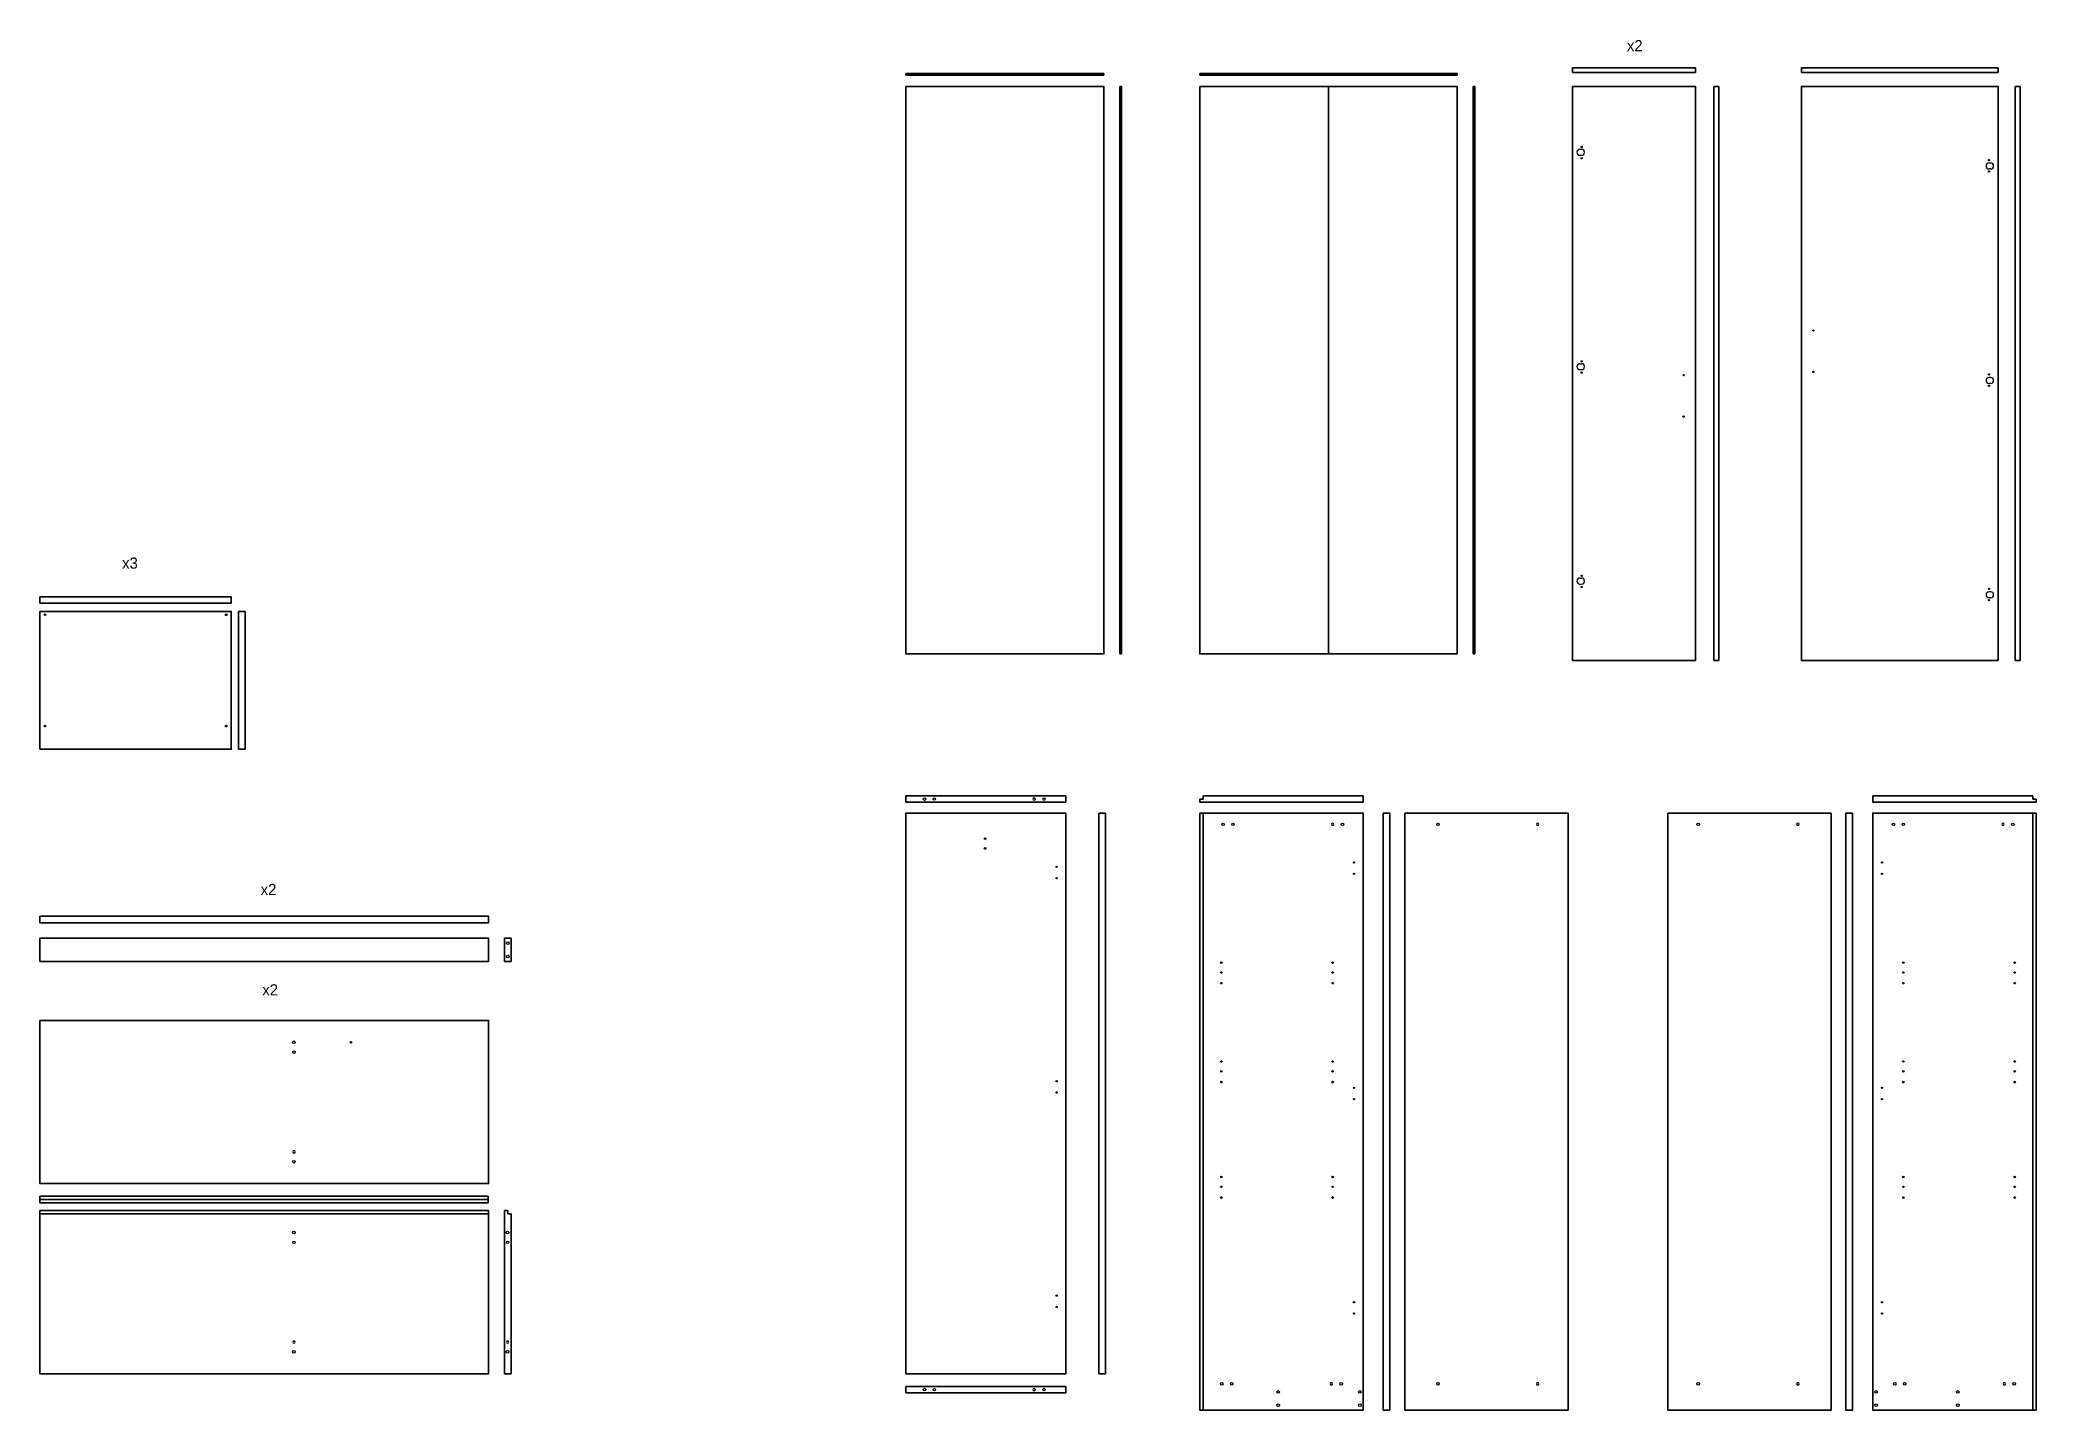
# Model space of a CAD drawing. Header units: inches. Extents: x 3204 to 4944, y -219 to 336.
# Drawn here: x 4339 to 4944, y -79 to 336 of the extents above; entities that cross this region are included whole.
import ezdxf

# ---------------------------------------------------------------- set-up
doc = ezdxf.new("R2010")
doc.units = ezdxf.units.IN
doc.header["$MEASUREMENT"] = 0
for name, color, linetype, lineweight in [('A-WALL-FULL-EXTR', 7, 'Continuous', 35), ('Arredi', 3, 'Continuous', 30), ('quota', 4, 'Continuous', 5)]:
    doc.layers.add(name, color=color, linetype=linetype, lineweight=lineweight)

msp = doc.modelspace()

# ---------------------------------------------------------------- texts
at = {"layer": 'quota', "char_height": 3.381, "attachment_point": 1}
for s, insert in [('x2', (4819.97, 336.3)), ('x3', (4363.89, 179.42)), ('x2', (4405.88, 80.44)), ('x2', (4406.38, 50.03))]:
    msp.add_mtext_dynamic_manual_height_columns(s, width=71.0394, gutter_width=1, heights=[0], dxfattribs=dict(at, insert=insert))

# ---------------------------------------------------------------- linework, layer by layer
at = {"layer": 'A-WALL-FULL-EXTR'}
for p, q in [((4803.48, 327.93), (4840.78, 327.93)), ((4803.48, 327.93), (4803.48, 326.43)), ((4840.78, 327.93), (4840.78, 326.43)), ((4932.52, 327.93), (4872.92, 327.93)), ((4872.92, 326.43), (4872.92, 327.93)), ((4932.52, 326.43), (4932.52, 327.93)), ((4601.45, 326.13), (4661.45, 326.13)), ((4601.45, 325.63), (4601.45, 326.13)), ((4661.45, 325.63), (4601.45, 325.63)), ((4661.45, 326.13), (4661.45, 325.63)), ((4666.26, 150.2), (4666.26, 322.2)), ((4666.26, 322.2), (4666.76, 322.2)), ((4666.76, 322.2), (4666.76, 150.2)), ((4690.54, 326.13), (4768.54, 326.13)), ((4690.54, 325.63), (4690.54, 326.13)), ((4768.54, 325.63), (4690.54, 325.63)), ((4729.54, 150.2), (4729.54, 322.2)), ((4768.54, 326.13), (4768.54, 325.63)), ((4773.38, 150.2), (4773.38, 322.2)), ((4773.38, 322.2), (4773.88, 322.2)), ((4773.88, 322.2), (4773.88, 150.2)), ((4803.48, 326.43), (4840.78, 326.43)), ((4847.87, 322.2), (4846.37, 322.2)), ((4846.37, 148.2), (4846.37, 322.2)), ((4847.87, 148.2), (4847.87, 322.2)), ((4932.52, 326.43), (4872.92, 326.43)), ((4937.71, 322.2), (4937.71, 148.2)), ((4939.21, 322.2), (4937.71, 322.2)), ((4939.21, 322.2), (4939.21, 148.2)), ((4338.98, 167.53), (4396.98, 167.53)), ((4338.98, 167.53), (4338.98, 165.53)), ((4338.98, 165.53), (4396.98, 165.53)), ((4396.98, 167.53), (4396.98, 165.53)), ((4399.19, 163.05), (4399.19, 121.3)), ((4401.19, 163.05), (4399.19, 163.05)), ((4401.19, 163.05), (4401.19, 121.3)), ((4840.78, 157.2), (4840.78, 155.2)), ((4666.76, 150.2), (4666.26, 150.2)), ((4773.88, 150.2), (4773.38, 150.2)), ((4846.37, 148.2), (4847.87, 148.2)), ((4937.71, 148.2), (4939.21, 148.2)), ((4399.19, 121.3), (4401.19, 121.3)), ((4601.45, 107.19), (4649.95, 107.19)), ((4601.45, 105.19), (4601.45, 107.19)), ((4601.45, 105.19), (4601.45, 106.19)), ((4649.95, 105.19), (4601.45, 105.19)), ((4649.95, 107.19), (4649.95, 105.19)), ((4690.54, 105.19), (4690.54, 106.19)), ((4690.54, 106.19), (4691.54, 106.19)), ((4690.54, 105.19), (4740.04, 105.19)), ((4691.54, 107.19), (4740.04, 107.19)), ((4691.54, 106.19), (4691.54, 107.19)), ((4740.04, 105.19), (4740.04, 107.19)), ((4740.04, 107.19), (4740.04, 107.19)), ((4943.01, 107.19), (4894.51, 107.19)), ((4894.51, 105.19), (4894.51, 107.19)), ((4894.51, 107.19), (4894.51, 107.19)), ((4944.01, 105.19), (4894.51, 105.19)), ((4943.01, 106.19), (4943.01, 107.19)), ((4944.01, 106.19), (4943.01, 106.19)), ((4944.01, 105.19), (4944.01, 106.19)), ((4659.95, 101.92), (4659.95, -68.08)), ((4661.95, 101.92), (4659.95, 101.92)), ((4661.95, 101.92), (4661.95, -68.08)), ((4691.54, 101.92), (4691.54, -79.08)), ((4752.69, -79.08), (4752.69, 101.92)), ((4802.19, 101.92), (4752.69, 101.92)), ((4802.19, -79.08), (4802.19, 101.92)), ((4832.35, -79.08), (4832.35, 101.92)), ((4832.35, 101.92), (4881.85, 101.92)), ((4881.85, -79.08), (4881.85, 101.92)), ((4943.01, 101.92), (4943.01, -79.08)), ((4338.98, 70.7), (4474.98, 70.7)), ((4338.98, 70.7), (4338.98, 68.7)), ((4338.98, 68.7), (4474.98, 68.7)), ((4474.98, 70.7), (4474.98, 68.7)), ((4479.78, 63.96), (4479.78, 56.96)), ((4479.78, 63.96), (4481.78, 63.96)), ((4481.78, 63.96), (4481.78, 56.96)), ((4479.78, 56.96), (4481.78, 56.96)), ((4474.85, -14.27), (4338.98, -14.27)), ((4338.98, -14.27), (4338.98, -15.27)), ((4338.98, -15.27), (4474.85, -15.27)), ((4338.98, -15.27), (4338.98, -16.27)), ((4338.98, -16.27), (4474.85, -16.27)), ((4474.85, -15.27), (4474.85, -14.27)), ((4474.85, -16.27), (4474.85, -15.27)), ((4474.98, -19.58), (4338.98, -19.58)), ((4480.78, -18.58), (4479.78, -18.58)), ((4479.78, -18.58), (4479.78, -68.08)), ((4480.78, -19.58), (4480.78, -18.58)), ((4481.78, -19.58), (4480.78, -19.58)), ((4481.78, -19.58), (4481.78, -68.08)), ((4481.78, -68.08), (4479.78, -68.08)), ((4601.45, -71.88), (4649.95, -71.88)), ((4601.45, -73.88), (4601.45, -71.88)), ((4649.95, -71.88), (4649.95, -73.88)), ((4661.95, -68.08), (4659.95, -68.08)), ((4601.45, -73.88), (4601.45, -72.88)), ((4649.95, -73.88), (4601.45, -73.88)), ((4802.19, -79.08), (4752.69, -79.08)), ((4832.35, -79.08), (4881.85, -79.08))]:
    msp.add_line(p, q, dxfattribs=at)
for points in [[(4601.45, 322.2), (4661.45, 322.2), (4661.45, 150.2), (4601.45, 150.2)], [(4690.54, 322.2), (4768.54, 322.2), (4768.54, 150.2), (4690.54, 150.2)], [(4803.48, 322.2), (4840.78, 322.2), (4840.78, 148.2), (4803.48, 148.2)], [(4932.52, 148.2), (4872.92, 148.2), (4872.92, 322.2), (4932.52, 322.2)], [(4338.98, 121.3), (4396.98, 121.3), (4396.98, 163.05), (4338.98, 163.05)], [(4601.45, 101.92), (4649.95, 101.92), (4649.95, -68.08), (4601.45, -68.08)], [(4690.54, 101.92), (4740.04, 101.92), (4740.04, -79.08), (4690.54, -79.08)], [(4746.16, 101.92), (4748.16, 101.92), (4748.16, -79.08), (4746.16, -79.08)], [(4888.39, 101.92), (4886.39, 101.92), (4886.39, -79.08), (4888.39, -79.08)], [(4944.01, 101.92), (4894.51, 101.92), (4894.51, -79.08), (4944.01, -79.08)], [(4338.98, 63.96), (4474.98, 63.96), (4474.98, 56.96), (4338.98, 56.96)], [(4338.98, 39.08), (4474.98, 39.08), (4474.98, -10.42), (4338.98, -10.42)], [(4338.98, -18.58), (4474.98, -18.58), (4474.98, -68.08), (4338.98, -68.08)]]:
    msp.add_lwpolyline(points, close=True, dxfattribs=at)
msp.add_circle((4647.15, 17.2), 0.195, dxfattribs=at)
at = {"layer": 'Arredi', "color": 2}
for p, q in [((4805.75, 303.18), (4806.25, 303.18)), ((4805.75, 301.38), (4806.25, 301.38)), ((4930.25, 299.01), (4929.75, 299.01)), ((4930.25, 297.21), (4929.75, 297.21)), ((4805.75, 238.18), (4806.25, 238.18)), ((4805.75, 236.38), (4806.25, 236.38)), ((4930.25, 234.01), (4929.75, 234.01)), ((4930.25, 232.21), (4929.75, 232.21)), ((4805.75, 173.18), (4806.25, 173.18)), ((4805.75, 171.38), (4806.25, 171.38)), ((4930.25, 169.01), (4929.75, 169.01)), ((4930.25, 167.21), (4929.75, 167.21))]:
    msp.add_line(p, q, dxfattribs=at)
for centre, radius in [((4806.28, 303.9), 0.195), ((4806.28, 300.47), 0.195), ((4929.72, 299.92), 0.195), ((4929.72, 296.49), 0.195), ((4876.52, 248.25), 0.2), ((4806.28, 238.9), 0.195), ((4806.28, 235.47), 0.195), ((4837.18, 234.7), 0.2), ((4876.52, 235.7), 0.2), ((4929.72, 234.92), 0.195), ((4929.72, 231.49), 0.195), ((4837.18, 222.15), 0.2), ((4806.28, 173.9), 0.195), ((4806.28, 170.47), 0.195), ((4929.72, 169.92), 0.195), ((4929.72, 166.49), 0.195), ((4340.53, 162.05), 0.25), ((4395.43, 162.05), 0.25), ((4340.53, 128.3), 0.25), ((4395.43, 128.3), 0.25), ((4607.09, 106.19), 0.4), ((4643.31, 106.19), 0.4), ((4697.58, 98.52), 0.4), ((4733.8, 98.52), 0.4), ((4900.75, 98.52), 0.4), ((4936.96, 98.52), 0.4), ((4625.46, 94.17), 0.25), ((4625.47, 91.2), 0.25), ((4647.15, 85.62), 0.195), ((4737.24, 86.94), 0.195), ((4897.31, 86.94), 0.195), ((4647.15, 82.2), 0.195), ((4737.24, 83.51), 0.195), ((4897.31, 83.51), 0.195), ((4480.78, 62.46), 0.4), ((4480.78, 58.46), 0.4), ((4697.04, 56.6), 0.241), ((4730.79, 56.6), 0.241), ((4903.76, 56.6), 0.241), ((4937.51, 56.6), 0.241), ((4697.04, 53.6), 0.241), ((4697.04, 50.36), 0.241), ((4730.79, 53.6), 0.241), ((4730.79, 50.36), 0.241), ((4903.76, 53.6), 0.241), ((4903.76, 50.36), 0.241), ((4937.51, 53.6), 0.241), ((4937.51, 50.36), 0.241), ((4415.98, 32.44), 0.4), ((4433.27, 32.44), 0.256), ((4697.04, 26.6), 0.241), ((4730.79, 26.6), 0.241), ((4903.76, 26.6), 0.241), ((4937.51, 26.6), 0.241), ((4647.15, 20.62), 0.195), ((4697.04, 23.6), 0.241), ((4697.04, 20.36), 0.241), ((4730.79, 23.6), 0.241), ((4730.79, 20.36), 0.241), ((4737.24, 18.62), 0.195), ((4897.31, 18.62), 0.195), ((4903.76, 23.6), 0.241), ((4903.76, 20.36), 0.241), ((4937.51, 23.6), 0.241), ((4937.51, 20.36), 0.241), ((4737.24, 15.2), 0.195), ((4897.31, 15.2), 0.195), ((4415.98, -3.77), 0.4), ((4697.04, -8.4), 0.241), ((4697.04, -11.4), 0.241), ((4730.79, -8.4), 0.241), ((4730.79, -11.4), 0.241), ((4903.76, -8.4), 0.241), ((4903.76, -11.4), 0.241), ((4937.51, -8.4), 0.241), ((4937.51, -11.4), 0.241), ((4697.04, -14.64), 0.241), ((4730.79, -14.64), 0.241), ((4903.76, -14.64), 0.241), ((4937.51, -14.64), 0.241), ((4415.98, -25.22), 0.4), ((4480.73, -25.22), 0.4), ((4647.15, -44.38), 0.195), ((4647.15, -47.8), 0.195), ((4737.24, -46.38), 0.195), ((4897.31, -46.38), 0.195), ((4737.24, -49.8), 0.195), ((4897.31, -49.8), 0.195), ((4415.98, -61.44), 0.4), ((4480.73, -61.44), 0.4), ((4607.09, -72.88), 0.4), ((4643.31, -72.88), 0.4), ((4697.18, -71.12), 0.4), ((4733.4, -71.12), 0.4), ((4901.15, -71.12), 0.4), ((4937.36, -71.12), 0.4), ((4714.29, -73.58), 0.4), ((4714.29, -77.58), 0.4), ((4739.04, -73.58), 0.4), ((4739.04, -77.58), 0.4), ((4895.51, -73.58), 0.4), ((4895.51, -77.58), 0.4), ((4920.26, -73.58), 0.4), ((4920.26, -77.58), 0.4)]:
    msp.add_circle(centre, radius, dxfattribs=at)
for centre, start, end in [((4805.76, 302.28), 90, 270), ((4806.25, 302.28), 270, 90), ((4929.75, 298.11), 90, 270), ((4930.24, 298.11), 270, 90), ((4805.76, 237.28), 90, 270), ((4806.25, 237.28), 270, 90), ((4929.75, 233.11), 90, 270), ((4930.24, 233.11), 270, 90), ((4805.76, 172.28), 90, 270), ((4806.25, 172.28), 270, 90), ((4929.75, 168.11), 90, 270), ((4930.24, 168.11), 270, 90)]:
    msp.add_arc(centre, 0.9, start, end, dxfattribs=at)
for centre, major_axis in [((4610.09, 106.19), (0, 0.375)), ((4700.58, 98.52), (0, 0.375)), ((4762.73, 98.52), (0, 0.375)), ((4841.59, 98.52), (0, 0.375)), ((4903.75, 98.52), (0, 0.375)), ((4415.98, 29.44), (0.375, 0)), ((4415.98, -28.22), (0.375, 0)), ((4480.73, -28.22), (0.375, 0)), ((4610.09, -72.88), (0, 0.375)), ((4700.18, -71.12), (0, 0.375)), ((4762.73, -71.12), (0, 0.375)), ((4841.59, -71.12), (0, 0.375)), ((4904.15, -71.12), (0, 0.375))]:
    msp.add_ellipse(centre, major_axis=major_axis, ratio=1, dxfattribs=at)
at = {"layer": 'Arredi', "color": 2, "extrusion": (0, 0, -1)}
for centre, major_axis in [((4640.31, 106.19), (0, 0.375)), ((4730.8, 98.52), (0, 0.375)), ((4792.95, 98.52), (0, 0.375)), ((4871.81, 98.52), (0, 0.375)), ((4933.96, 98.52), (0, 0.375)), ((4415.98, -0.77), (0.375, 0)), ((4415.98, -58.44), (0.375, 0)), ((4480.73, -58.44), (0.375, 0)), ((4640.31, -72.88), (0, 0.375)), ((4730.4, -71.12), (0, 0.375)), ((4792.95, -71.12), (0, 0.375)), ((4871.81, -71.12), (0, 0.375)), ((4934.36, -71.12), (0, 0.375))]:
    msp.add_ellipse(centre, major_axis=major_axis, ratio=1, dxfattribs=at)

msp.set_redraw_order([(e.dxf.handle, doc.entitydb.next_handle()) for e in msp.query("TEXT MTEXT ATTDEF DIMENSION ARC_DIMENSION")])  # texts and dimensions are drawn at this point

doc.saveas('drawing.dxf')
